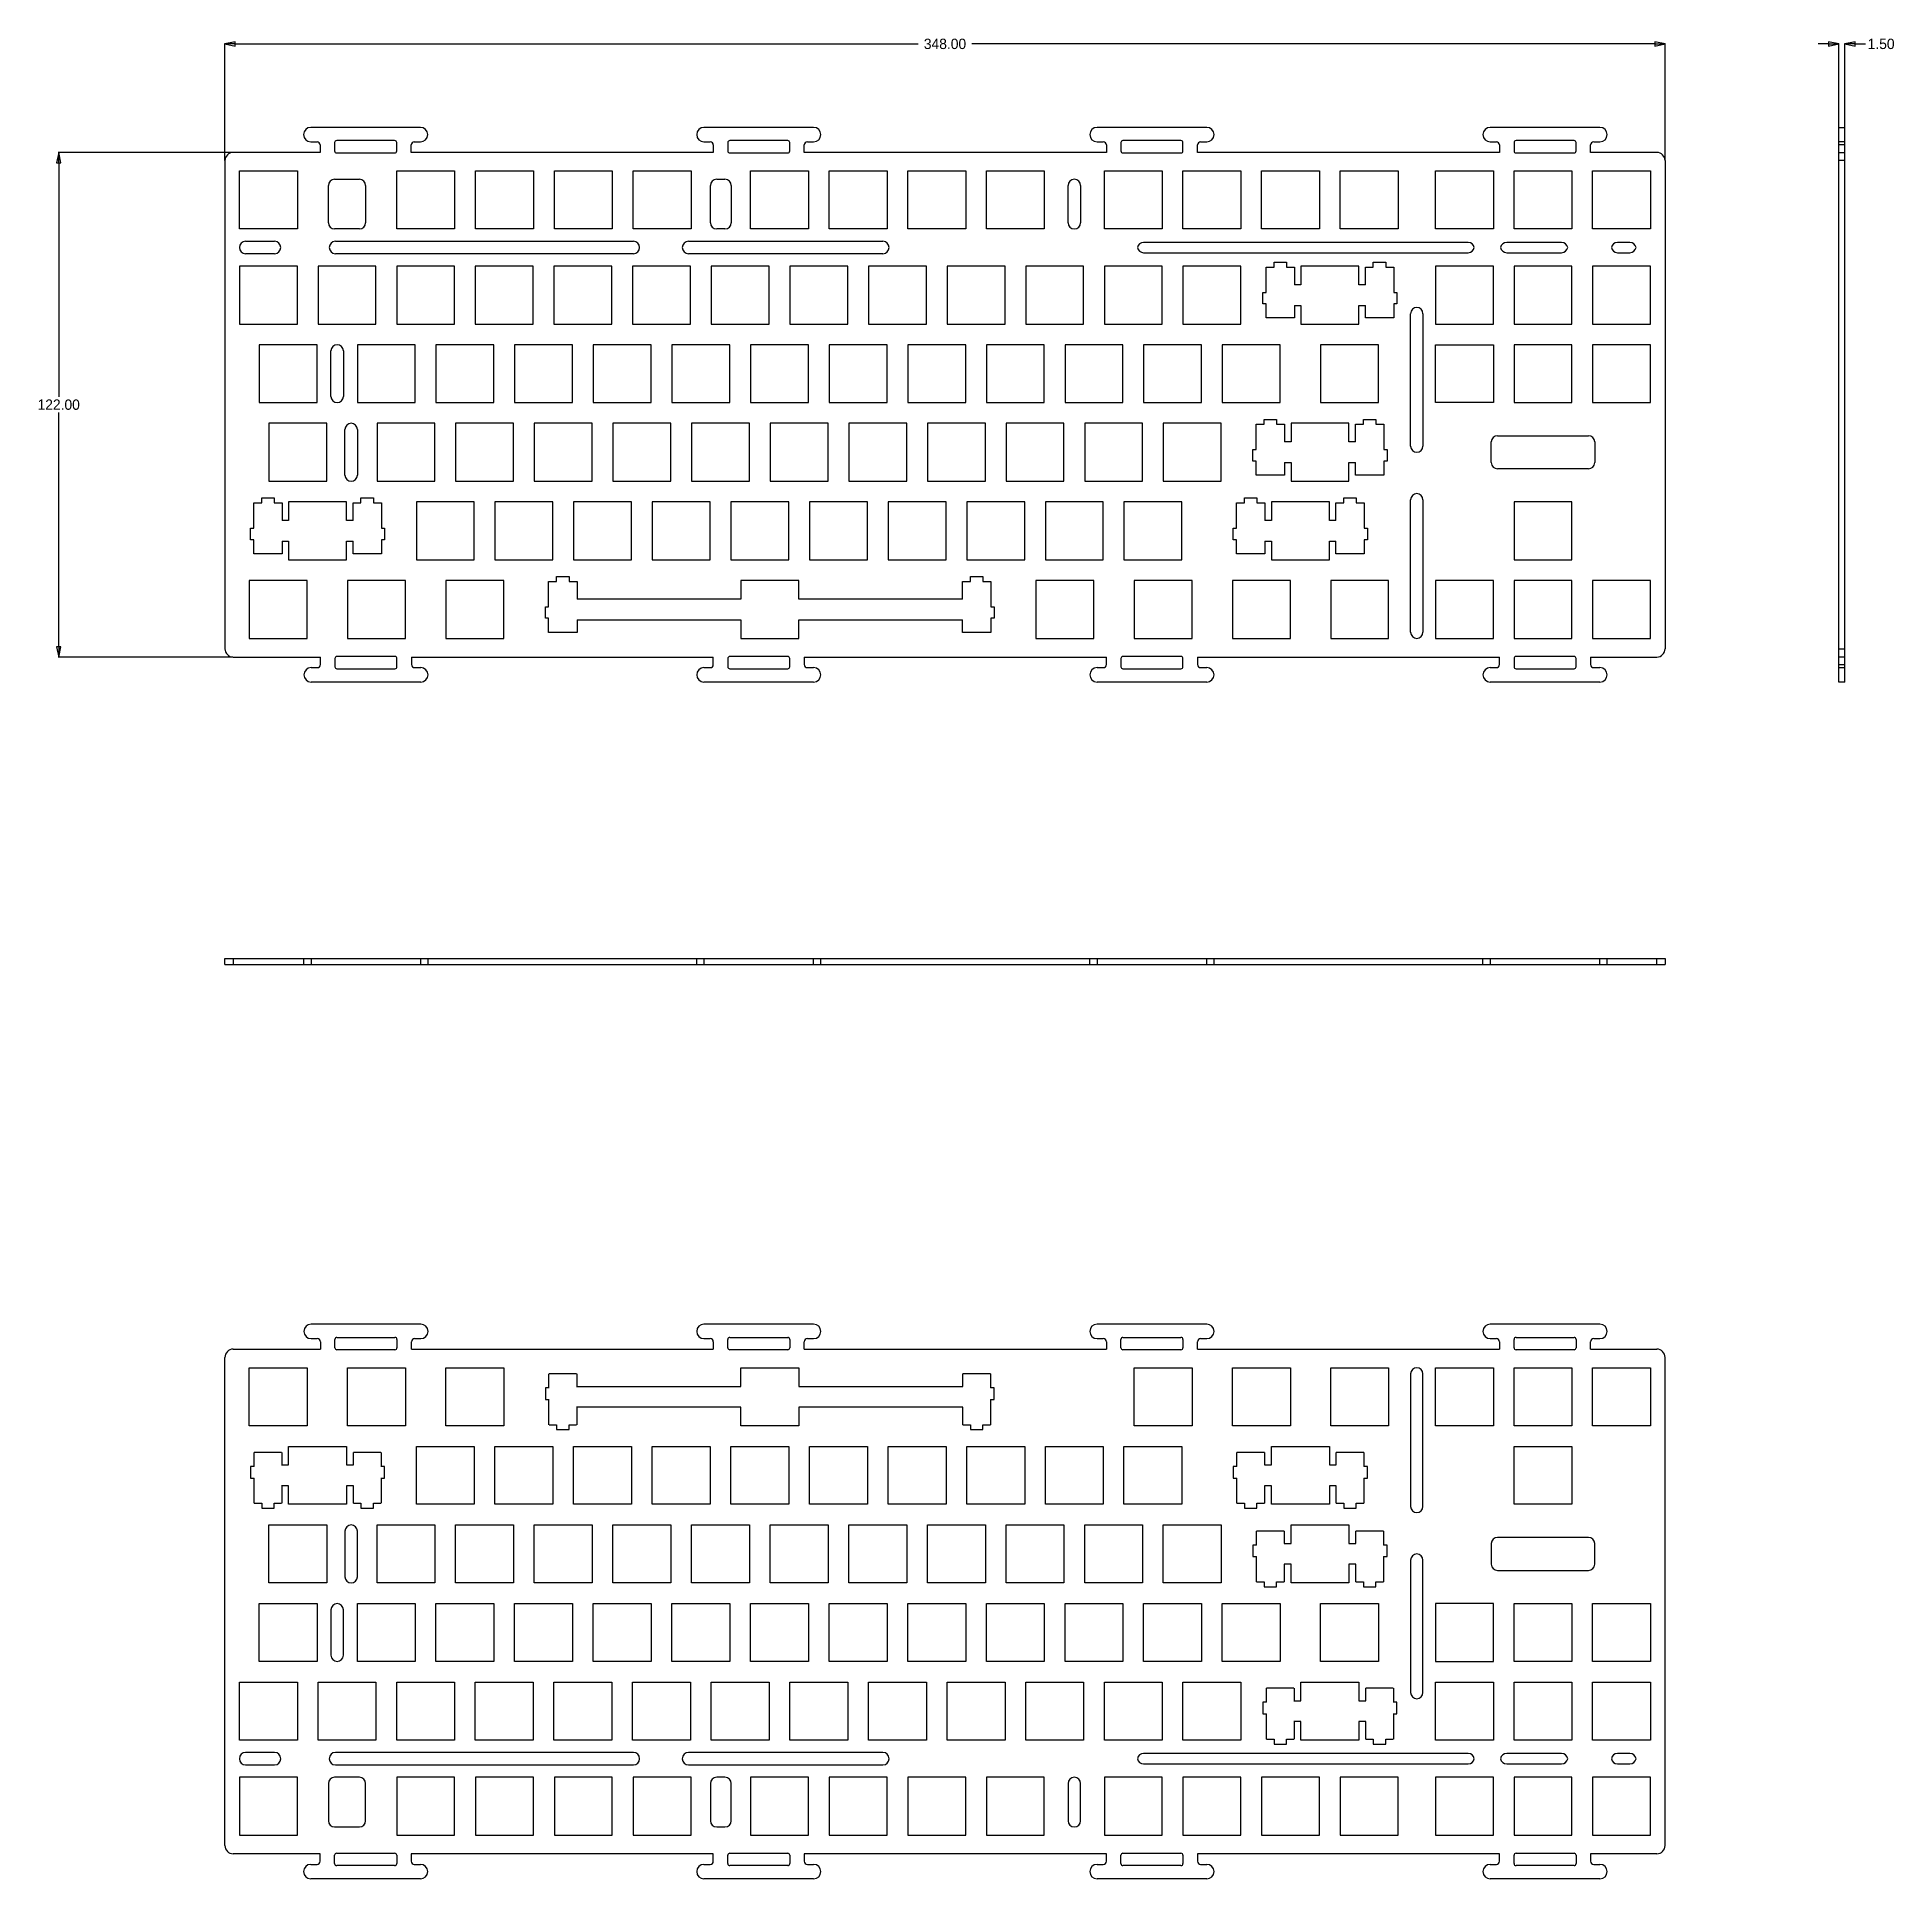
# Model space of a CAD drawing. Header units: millimetres. Extents: x -75 to 374, y -232 to 213.
import ezdxf

# ---------------------------------------------------------------- set-up
doc = ezdxf.new("R2010")
doc.units = ezdxf.units.MM
doc.header["$LTSCALE"] = 16.335
doc.header["$PDMODE"] = 3
doc.header["$PDSIZE"] = 0.3125
doc.layers.get('0').update_dxf_attribs({"linetype": 'CONTINUOUS'})
doc.layers.get('Defpoints').update_dxf_attribs({"linetype": 'CONTINUOUS'})
doc.dimstyles.get("Standard").update_dxf_attribs({"dimtxt": 2.5, "dimasz": 2.5, "dimexe": 0.125, "dimexo": 0.0625, "dimtad": 1, "dimdsep": 46, "dimtxsty": 'Standard', "dimblk": 'CLOSED', "dimblk1": 'CLOSED', "dimblk2": 'CLOSED', "dimcen": 0.09, "dimazin": 2, "dimtp": 0.01, "dimtm": 0.01, "dimtfac": 1, "dimtofl": 0, "dimtmove": 0, "dimatfit": 3, "dimldrblk": 'CLOSED', "dimfxl": 1, "dimtolj": 1, "dimarcsym": 0})

msp = doc.modelspace()

# ---------------------------------------------------------------- blocks, each defined once
blk = doc.blocks.new('_CLOSED')
at = {"color": 0, "linetype": 'ByBlock'}
for p, q in [((0, 0), (-1, 0.2)), ((-1, 0.2), (-1, -0.2)), ((-1, -0.2), (0, 0)), ((-1, 0), (0, 0))]:
    blk.add_line(p, q, dxfattribs=at)
blk = doc.blocks.new('*D1')
at = {"color": 0, "lineweight": -2}
for p, q in [((-29.42, 183.64), (-29.42, 211.92)), ((-26.92, 211.79), (138.13, 211.79)), ((316.08, 211.79), (151.04, 211.79)), ((318.58, 183.64), (318.58, 211.92))]:
    blk.add_line(p, q, dxfattribs=at)
at = {"layer": 'Defpoints', "color": 0}
for p in [(318.58, 211.79), (-29.42, 183.58), (318.58, 183.58)]:
    blk.add_point(p, dxfattribs=at)
at = {"color": 0, "lineweight": -2, "xscale": 2.5, "yscale": 2.5, "zscale": 2.5, "rotation": 180}
blk.add_blockref('_CLOSED', (-29.42, 211.79), dxfattribs=at)
at = {"color": 0, "lineweight": -2, "xscale": 2.5, "yscale": 2.5, "zscale": 2.5}
blk.add_blockref('_CLOSED', (318.58, 211.79), dxfattribs=at)
at = {"color": 0, "insert": (144.58, 211.79), "char_height": 2.5, "attachment_point": 5}
blk.add_mtext('\\A1;348.00', dxfattribs=at)
blk = doc.blocks.new('*D2')
at = {"color": 0, "lineweight": -2}
for p, q in [((-27.48, 185.58), (-69.71, 185.58)), ((-69.59, 183.08), (-69.59, 126.45)), ((-69.59, 66.08), (-69.59, 122.7)), ((-27.48, 63.58), (-69.71, 63.58))]:
    blk.add_line(p, q, dxfattribs=at)
at = {"layer": 'Defpoints', "color": 0}
for p in [(-27.42, 185.58), (-69.59, 63.58), (-27.42, 63.58)]:
    blk.add_point(p, dxfattribs=at)
at = {"color": 0, "lineweight": -2, "xscale": 2.5, "yscale": 2.5, "zscale": 2.5}
for p, rotation in [((-69.59, 185.58), 90), ((-69.59, 63.58), 270)]:
    blk.add_blockref('_CLOSED', p, dxfattribs=dict(at, rotation=rotation))
at = {"color": 0, "insert": (-69.59, 124.58), "char_height": 2.5, "attachment_point": 5}
blk.add_mtext('\\A1;122.00', dxfattribs=at)
blk = doc.blocks.new('*D3')
at = {"color": 0, "lineweight": -2}
for p, q in [((358.04, 211.79), (355.54, 211.79)), ((360.54, 191.69), (360.54, 211.92)), ((362.04, 191.69), (362.04, 211.92)), ((364.54, 211.79), (367.04, 211.79))]:
    blk.add_line(p, q, dxfattribs=at)
at = {"layer": 'Defpoints', "color": 0}
for p in [(362.04, 211.79), (360.54, 191.63), (362.04, 191.63)]:
    blk.add_point(p, dxfattribs=at)
at = {"color": 0, "lineweight": -2, "xscale": 2.5, "yscale": 2.5, "zscale": 2.5}
blk.add_blockref('_CLOSED', (360.54, 211.79), dxfattribs=at)
at = {"color": 0, "lineweight": -2, "xscale": 2.5, "yscale": 2.5, "zscale": 2.5, "rotation": 180}
blk.add_blockref('_CLOSED', (362.04, 211.79), dxfattribs=at)
at = {"color": 0, "insert": (370.79, 211.79), "char_height": 2.5, "attachment_point": 5}
blk.add_mtext('\\A1;1.50', dxfattribs=at)

# ---------------------------------------------------------------- dimensions: what is measured, and where the dimension line sits
for base, p1, p2, override, picture, middle in [((318.584, 211.793), (-29.416, 183.578), (318.584, 183.578), {"dimtad": 0, "dimtih": 1, "dimtoh": 1, "dimdec": 2, "dimzin": 0, "dimcen": 2.673, "dimadec": 0, "dimazin": 0, "dimtp": 0, "dimtm": 0, "dimtdec": 4, "dimtzin": 0}, '*D1', (144.584, 211.793)), ((362.042, 211.792), (360.542, 191.628), (362.042, 191.628), {"dimtad": 0, "dimtih": 1, "dimtoh": 1, "dimzin": 0, "dimcen": 2.673, "dimadec": 0, "dimazin": 0, "dimtp": 0, "dimtm": 0, "dimtdec": 4, "dimtzin": 0}, '*D3', (370.792, 211.792))]:
    dim = msp.add_linear_dim(base=base, p1=p1, p2=p2, dimstyle='Standard', override=override)
    dim.commit()
    dim.dimension.update_dxf_attribs({"geometry": picture, "text_midpoint": middle})
dim = msp.add_linear_dim(base=(-69.587, 63.578), p1=(-27.416, 185.578), p2=(-27.416, 63.578), angle=90, dimstyle='Standard', override={"dimtad": 0, "dimtih": 1, "dimtoh": 1, "dimzin": 0, "dimcen": 2.673, "dimadec": 0, "dimazin": 0, "dimtp": 0, "dimtm": 0, "dimtdec": 4, "dimtzin": 0})
dim.commit()
dim.dimension.update_dxf_attribs({"geometry": '*D2', "text_midpoint": (-69.587, 124.578)})

# ---------------------------------------------------------------- linework, layer by layer
at = {"color": 7, "linetype": 'Continuous'}
for p, q in [((17.834, 191.628), (-8.666, 191.628)), ((112.834, 191.628), (86.334, 191.628)), ((207.834, 191.628), (181.334, 191.628)), ((302.834, 191.628), (276.334, 191.628)), ((360.542, 57.528), (360.542, 191.628)), ((360.542, 191.628), (362.042, 191.628)), ((362.042, 57.528), (362.042, 191.628)), ((-6.416, 185.578), (-27.416, 185.578)), ((-8.666, 188.128), (-7.166, 188.128)), ((-6.416, 187.378), (-6.416, 185.578)), ((-2.916, 187.928), (-2.916, 185.928)), ((11.584, 188.428), (-2.416, 188.428)), ((-2.416, 185.428), (11.584, 185.428)), ((12.084, 185.928), (12.084, 187.928)), ((15.584, 185.578), (15.584, 187.378)), ((88.584, 185.578), (15.584, 185.578)), ((16.334, 188.128), (17.834, 188.128)), ((86.334, 188.128), (87.834, 188.128)), ((88.584, 187.378), (88.584, 185.578)), ((92.084, 187.928), (92.084, 185.928)), ((106.584, 188.428), (92.584, 188.428)), ((92.584, 185.428), (106.584, 185.428)), ((107.084, 185.928), (107.084, 187.928)), ((110.584, 185.578), (110.584, 187.378)), ((183.584, 185.578), (110.584, 185.578)), ((111.334, 188.128), (112.834, 188.128)), ((181.334, 188.128), (182.834, 188.128)), ((183.584, 187.378), (183.584, 185.578)), ((187.084, 187.928), (187.084, 185.928)), ((201.584, 188.428), (187.584, 188.428)), ((187.584, 185.428), (201.584, 185.428)), ((202.084, 185.928), (202.084, 187.928)), ((205.584, 185.578), (205.584, 187.378)), ((278.584, 185.578), (205.584, 185.578)), ((206.334, 188.128), (207.834, 188.128)), ((276.334, 188.128), (277.834, 188.128)), ((278.584, 187.378), (278.584, 185.578)), ((282.084, 187.928), (282.084, 185.928)), ((296.584, 188.428), (282.584, 188.428)), ((282.584, 185.428), (296.584, 185.428)), ((297.084, 185.928), (297.084, 187.928)), ((300.584, 185.578), (300.584, 187.378)), ((316.584, 185.578), (300.584, 185.578)), ((301.334, 188.128), (302.834, 188.128)), ((362.042, 188.128), (360.542, 188.128)), ((362.042, 187.378), (360.542, 187.378)), ((360.542, 185.578), (362.042, 185.578)), ((-29.416, 183.578), (-29.416, 65.578)), ((-25.916, 167.078), (-25.916, 181.078)), ((-25.916, 181.078), (-11.916, 181.078)), ((-11.916, 181.078), (-11.916, 167.078)), ((12.084, 167.078), (12.084, 181.078)), ((12.084, 181.078), (26.084, 181.078)), ((26.084, 181.078), (26.084, 167.078)), ((31.134, 167.078), (31.134, 181.078)), ((31.134, 181.078), (45.134, 181.078)), ((45.134, 181.078), (45.134, 167.078)), ((50.184, 167.078), (50.184, 181.078)), ((50.184, 181.078), (64.184, 181.078)), ((64.184, 181.078), (64.184, 167.078)), ((69.234, 167.078), (69.234, 181.078)), ((69.234, 181.078), (83.234, 181.078)), ((83.234, 181.078), (83.234, 167.078)), ((97.584, 167.078), (97.584, 181.078)), ((97.584, 181.078), (111.584, 181.078)), ((111.584, 181.078), (111.584, 167.078)), ((116.584, 167.078), (116.584, 181.078)), ((116.584, 181.078), (130.584, 181.078)), ((130.584, 181.078), (130.584, 167.078)), ((135.584, 167.078), (135.584, 181.078)), ((135.584, 181.078), (149.584, 181.078)), ((149.584, 181.078), (149.584, 167.078)), ((154.584, 167.078), (154.584, 181.078)), ((154.584, 181.078), (168.584, 181.078)), ((168.584, 181.078), (168.584, 167.078)), ((183.084, 167.078), (183.084, 181.078)), ((183.084, 181.078), (197.084, 181.078)), ((197.084, 181.078), (197.084, 167.078)), ((202.084, 167.078), (202.084, 181.078)), ((202.084, 181.078), (216.084, 181.078)), ((216.084, 181.078), (216.084, 167.078)), ((221.084, 181.078), (235.084, 181.078)), ((221.084, 167.078), (221.084, 181.078)), ((235.084, 181.078), (235.084, 167.078)), ((240.084, 181.078), (254.084, 181.078)), ((240.084, 167.078), (240.084, 181.078)), ((254.084, 181.078), (254.084, 167.078)), ((263.084, 181.078), (277.084, 181.078)), ((263.084, 167.078), (263.084, 181.078)), ((277.084, 181.078), (277.084, 167.078)), ((282.084, 181.078), (296.084, 181.078)), ((282.084, 167.078), (282.084, 181.078)), ((296.084, 181.078), (296.084, 167.078)), ((301.084, 181.078), (315.084, 181.078)), ((301.084, 167.078), (301.084, 181.078)), ((315.084, 181.078), (315.084, 167.078)), ((318.584, 183.578), (318.584, 65.578)), ((362.042, 183.578), (360.542, 183.578)), ((-4.416, 168.578), (-4.416, 177.578)), ((-2.916, 179.078), (3.084, 179.078)), ((4.584, 177.578), (4.584, 168.578)), ((87.909, 168.578), (87.909, 177.578)), ((89.409, 179.078), (91.409, 179.078)), ((92.909, 177.578), (92.909, 168.578)), ((174.334, 168.578), (174.334, 177.578)), ((177.334, 177.578), (177.334, 168.578)), ((-11.916, 167.078), (-25.916, 167.078)), ((3.084, 167.078), (-2.916, 167.078)), ((26.084, 167.078), (12.084, 167.078)), ((45.134, 167.078), (31.134, 167.078)), ((64.184, 167.078), (50.184, 167.078)), ((83.234, 167.078), (69.234, 167.078)), ((91.409, 167.078), (89.409, 167.078)), ((111.584, 167.078), (97.584, 167.078)), ((130.584, 167.078), (116.584, 167.078)), ((149.584, 167.078), (135.584, 167.078)), ((168.584, 167.078), (154.584, 167.078)), ((197.084, 167.078), (183.084, 167.078)), ((216.084, 167.078), (202.084, 167.078)), ((235.084, 167.078), (221.084, 167.078)), ((254.084, 167.078), (240.084, 167.078)), ((277.084, 167.078), (263.084, 167.078)), ((296.084, 167.078), (282.084, 167.078)), ((315.084, 167.078), (301.084, 167.078)), ((-24.416, 164.078), (-17.416, 164.078)), ((-2.727, 164.078), (69.273, 164.078)), ((82.584, 164.078), (129.584, 164.078)), ((-25.916, 158.078), (-25.916, 144.078)), ((-11.916, 158.078), (-25.916, 158.078)), ((-17.416, 161.078), (-24.416, 161.078)), ((-11.916, 144.078), (-11.916, 158.078)), ((-6.916, 158.078), (-6.916, 144.078)), ((7.084, 158.078), (-6.916, 158.078)), ((69.273, 161.078), (-2.727, 161.078)), ((7.084, 144.078), (7.084, 158.078)), ((12.084, 158.078), (12.084, 144.078)), ((26.084, 158.078), (12.084, 158.078)), ((26.084, 144.078), (26.084, 158.078)), ((31.084, 158.078), (31.084, 144.078)), ((45.084, 158.078), (31.084, 158.078)), ((45.084, 144.078), (45.084, 158.078)), ((50.084, 158.078), (50.084, 144.078)), ((64.084, 158.078), (50.084, 158.078)), ((64.084, 144.078), (64.084, 158.078)), ((69.084, 158.078), (69.084, 144.078)), ((83.084, 158.078), (69.084, 158.078)), ((129.584, 161.078), (82.584, 161.078)), ((83.084, 144.078), (83.084, 158.078)), ((88.084, 158.078), (88.084, 144.078)), ((102.084, 158.078), (88.084, 158.078)), ((102.084, 144.078), (102.084, 158.078)), ((107.084, 158.078), (107.084, 144.078)), ((121.084, 158.078), (107.084, 158.078)), ((121.084, 144.078), (121.084, 158.078)), ((126.084, 158.078), (126.084, 144.078)), ((140.084, 158.078), (126.084, 158.078)), ((140.084, 144.078), (140.084, 158.078)), ((145.084, 158.078), (145.084, 144.078)), ((159.084, 158.078), (145.084, 158.078)), ((159.084, 144.078), (159.084, 158.078)), ((164.084, 158.078), (164.084, 144.078)), ((178.084, 158.078), (164.084, 158.078)), ((178.084, 144.078), (178.084, 158.078)), ((183.084, 158.078), (183.084, 144.078)), ((197.084, 158.078), (183.084, 158.078)), ((197.084, 144.078), (197.084, 158.078)), ((216.084, 158.078), (202.084, 158.078)), ((202.084, 158.078), (202.084, 144.078)), ((216.084, 144.078), (216.084, 158.078)), ((222.159, 157.838), (224.084, 157.838)), ((222.159, 151.738), (222.159, 157.838)), ((224.084, 159.038), (227.084, 159.038)), ((224.084, 157.838), (224.084, 159.038)), ((227.084, 159.038), (227.084, 157.838)), ((227.084, 157.838), (229.009, 157.838)), ((229.009, 157.838), (229.009, 153.578)), ((244.584, 158.078), (230.584, 158.078)), ((230.584, 158.078), (230.584, 153.578)), ((244.584, 153.578), (244.584, 158.078)), ((246.159, 157.838), (248.084, 157.838)), ((246.159, 153.578), (246.159, 157.838)), ((248.084, 159.038), (251.084, 159.038)), ((248.084, 157.838), (248.084, 159.038)), ((251.084, 159.038), (251.084, 157.838)), ((251.084, 157.838), (253.009, 157.838)), ((253.009, 157.838), (253.009, 151.738)), ((277.084, 158.078), (263.084, 158.078)), ((263.084, 158.078), (263.084, 144.078)), ((277.084, 144.078), (277.084, 158.078)), ((296.084, 158.078), (282.084, 158.078)), ((282.084, 158.078), (282.084, 144.078)), ((296.084, 144.078), (296.084, 158.078)), ((315.084, 158.078), (301.084, 158.078)), ((301.084, 158.078), (301.084, 144.078)), ((315.084, 144.078), (315.084, 158.078)), ((230.584, 153.578), (229.009, 153.578)), ((246.159, 153.578), (244.584, 153.578)), ((221.384, 151.738), (222.159, 151.738)), ((221.384, 148.938), (221.384, 151.738)), ((222.159, 148.938), (221.384, 148.938)), ((222.159, 145.538), (222.159, 148.938)), ((229.009, 148.578), (230.584, 148.578)), ((229.009, 148.578), (229.009, 145.538)), ((230.584, 148.578), (230.584, 144.078)), ((244.584, 148.578), (246.159, 148.578)), ((244.584, 144.078), (244.584, 148.578)), ((246.159, 145.538), (246.159, 148.578)), ((253.009, 151.738), (253.784, 151.738)), ((253.784, 148.938), (253.009, 148.938)), ((253.009, 148.938), (253.009, 145.538)), ((253.784, 151.738), (253.784, 148.938)), ((-25.916, 144.078), (-11.916, 144.078)), ((-6.916, 144.078), (7.084, 144.078)), ((12.084, 144.078), (26.084, 144.078)), ((31.084, 144.078), (45.084, 144.078)), ((50.084, 144.078), (64.084, 144.078)), ((69.084, 144.078), (83.084, 144.078)), ((88.084, 144.078), (102.084, 144.078)), ((107.084, 144.078), (121.084, 144.078)), ((126.084, 144.078), (140.084, 144.078)), ((145.084, 144.078), (159.084, 144.078)), ((164.084, 144.078), (178.084, 144.078)), ((183.084, 144.078), (197.084, 144.078)), ((202.084, 144.078), (216.084, 144.078)), ((229.009, 145.538), (222.159, 145.538)), ((230.584, 144.078), (244.584, 144.078)), ((253.009, 145.538), (246.159, 145.538)), ((257.084, 114.578), (257.084, 146.578)), ((260.084, 146.578), (260.084, 114.578)), ((263.084, 144.078), (277.084, 144.078)), ((282.084, 144.078), (296.084, 144.078)), ((301.084, 144.078), (315.084, 144.078)), ((-21.166, 139.078), (-21.166, 125.078)), ((-7.166, 139.078), (-21.166, 139.078)), ((-7.166, 125.078), (-7.166, 139.078)), ((-3.791, 126.578), (-3.791, 137.578)), ((-0.791, 137.578), (-0.791, 126.578)), ((2.584, 139.078), (2.584, 125.078)), ((16.584, 139.078), (2.584, 139.078)), ((16.584, 125.078), (16.584, 139.078)), ((21.584, 139.078), (21.584, 125.078)), ((35.584, 139.078), (21.584, 139.078)), ((35.584, 125.078), (35.584, 139.078)), ((40.584, 139.078), (40.584, 125.078)), ((54.584, 139.078), (40.584, 139.078)), ((54.584, 125.078), (54.584, 139.078)), ((59.584, 139.078), (59.584, 125.078)), ((73.584, 139.078), (59.584, 139.078)), ((73.584, 125.078), (73.584, 139.078)), ((78.584, 139.078), (78.584, 125.078)), ((92.584, 139.078), (78.584, 139.078)), ((92.584, 125.078), (92.584, 139.078)), ((97.584, 139.078), (97.584, 125.078)), ((111.584, 139.078), (97.584, 139.078)), ((111.584, 125.078), (111.584, 139.078)), ((116.584, 139.078), (116.584, 125.078)), ((130.584, 139.078), (116.584, 139.078)), ((130.584, 125.078), (130.584, 139.078)), ((135.584, 139.078), (135.584, 125.078)), ((149.584, 139.078), (135.584, 139.078)), ((149.584, 125.078), (149.584, 139.078)), ((154.584, 139.078), (154.584, 125.078)), ((168.584, 139.078), (154.584, 139.078)), ((168.584, 125.078), (168.584, 139.078)), ((187.584, 139.078), (173.584, 139.078)), ((173.584, 139.078), (173.584, 125.078)), ((187.584, 125.078), (187.584, 139.078)), ((206.584, 139.078), (192.584, 139.078)), ((192.584, 139.078), (192.584, 125.078)), ((206.584, 125.078), (206.584, 139.078)), ((225.584, 139.078), (211.584, 139.078)), ((211.584, 139.078), (211.584, 125.078)), ((225.584, 125.078), (225.584, 139.078)), ((249.334, 139.078), (235.334, 139.078)), ((235.334, 139.078), (235.334, 125.078)), ((249.334, 125.078), (249.334, 139.078)), ((263.084, 139.078), (277.084, 139.078)), ((263.084, 125.078), (263.084, 139.078)), ((277.084, 139.078), (277.084, 125.078)), ((296.084, 139.078), (282.084, 139.078)), ((282.084, 139.078), (282.084, 125.078)), ((296.084, 125.078), (296.084, 139.078)), ((315.084, 139.078), (301.084, 139.078)), ((301.084, 139.078), (301.084, 125.078)), ((315.084, 125.078), (315.084, 139.078)), ((-21.166, 125.078), (-7.166, 125.078)), ((2.584, 125.078), (16.584, 125.078)), ((21.584, 125.078), (35.584, 125.078)), ((40.584, 125.078), (54.584, 125.078)), ((59.584, 125.078), (73.584, 125.078)), ((78.584, 125.078), (92.584, 125.078)), ((97.584, 125.078), (111.584, 125.078)), ((116.584, 125.078), (130.584, 125.078)), ((135.584, 125.078), (149.584, 125.078)), ((154.584, 125.078), (168.584, 125.078)), ((173.584, 125.078), (187.584, 125.078)), ((192.584, 125.078), (206.584, 125.078)), ((211.584, 125.078), (225.584, 125.078)), ((235.334, 125.078), (249.334, 125.078)), ((277.084, 125.078), (263.084, 125.078)), ((282.084, 125.078), (296.084, 125.078)), ((301.084, 125.078), (315.084, 125.078)), ((-18.791, 120.078), (-18.791, 106.078)), ((-4.791, 120.078), (-18.791, 120.078)), ((-4.791, 106.078), (-4.791, 120.078)), ((-0.416, 107.578), (-0.416, 118.578)), ((2.584, 118.578), (2.584, 107.578)), ((7.334, 120.078), (7.334, 106.078)), ((21.334, 120.078), (7.334, 120.078)), ((21.334, 106.078), (21.334, 120.078)), ((26.334, 120.078), (26.334, 106.078)), ((40.334, 120.078), (26.334, 120.078)), ((40.334, 106.078), (40.334, 120.078)), ((45.334, 120.078), (45.334, 106.078)), ((59.334, 120.078), (45.334, 120.078)), ((59.334, 106.078), (59.334, 120.078)), ((64.334, 120.078), (64.334, 106.078)), ((78.334, 120.078), (64.334, 120.078)), ((78.334, 106.078), (78.334, 120.078)), ((83.334, 120.078), (83.334, 106.078)), ((97.334, 120.078), (83.334, 120.078)), ((97.334, 106.078), (97.334, 120.078)), ((102.334, 120.078), (102.334, 106.078)), ((116.334, 120.078), (102.334, 120.078)), ((116.334, 106.078), (116.334, 120.078)), ((121.334, 120.078), (121.334, 106.078)), ((135.334, 120.078), (121.334, 120.078)), ((135.334, 106.078), (135.334, 120.078)), ((140.334, 120.078), (140.334, 106.078)), ((154.334, 120.078), (140.334, 120.078)), ((154.334, 106.078), (154.334, 120.078)), ((173.334, 120.078), (159.334, 120.078)), ((159.334, 120.078), (159.334, 106.078)), ((173.334, 106.078), (173.334, 120.078)), ((192.334, 120.078), (178.334, 120.078)), ((178.334, 120.078), (178.334, 106.078)), ((192.334, 106.078), (192.334, 120.078)), ((211.334, 120.078), (197.334, 120.078)), ((197.334, 120.078), (197.334, 106.078)), ((211.334, 106.078), (211.334, 120.078)), ((219.779, 119.838), (221.704, 119.838)), ((219.779, 113.738), (219.779, 119.838)), ((221.704, 121.038), (224.704, 121.038)), ((221.704, 119.838), (221.704, 121.038)), ((224.704, 121.038), (224.704, 119.838)), ((224.704, 119.838), (226.629, 119.838)), ((226.629, 119.838), (226.629, 115.578)), ((242.204, 120.078), (228.204, 120.078)), ((228.204, 120.078), (228.204, 115.578)), ((242.204, 115.578), (242.204, 120.078)), ((243.779, 119.838), (245.704, 119.838)), ((243.779, 115.578), (243.779, 119.838)), ((245.704, 121.038), (248.704, 121.038)), ((245.704, 119.838), (245.704, 121.038)), ((248.704, 121.038), (248.704, 119.838)), ((248.704, 119.838), (250.629, 119.838)), ((250.629, 119.838), (250.629, 113.738)), ((278.084, 117.078), (300.084, 117.078)), ((219.004, 113.738), (219.779, 113.738)), ((219.004, 110.938), (219.004, 113.738)), ((228.204, 115.578), (226.629, 115.578)), ((243.779, 115.578), (242.204, 115.578)), ((250.629, 113.738), (251.404, 113.738)), ((251.404, 113.738), (251.404, 110.938)), ((276.584, 110.578), (276.584, 115.578)), ((301.584, 115.578), (301.584, 110.578)), ((219.779, 110.938), (219.004, 110.938)), ((219.779, 107.538), (219.779, 110.938)), ((226.629, 110.578), (228.204, 110.578)), ((226.629, 110.578), (226.629, 107.538)), ((228.204, 110.578), (228.204, 106.078)), ((242.204, 110.578), (243.779, 110.578)), ((242.204, 106.078), (242.204, 110.578)), ((243.779, 107.538), (243.779, 110.578)), ((251.404, 110.938), (250.629, 110.938)), ((250.629, 110.938), (250.629, 107.538)), ((300.084, 109.078), (278.084, 109.078)), ((-18.791, 106.078), (-4.791, 106.078)), ((7.334, 106.078), (21.334, 106.078)), ((26.334, 106.078), (40.334, 106.078)), ((45.334, 106.078), (59.334, 106.078)), ((64.334, 106.078), (78.334, 106.078)), ((83.334, 106.078), (97.334, 106.078)), ((102.334, 106.078), (116.334, 106.078)), ((121.334, 106.078), (135.334, 106.078)), ((140.334, 106.078), (154.334, 106.078)), ((159.334, 106.078), (173.334, 106.078)), ((178.334, 106.078), (192.334, 106.078)), ((197.334, 106.078), (211.334, 106.078)), ((226.629, 107.538), (219.779, 107.538)), ((228.204, 106.078), (242.204, 106.078)), ((250.629, 107.538), (243.779, 107.538)), ((-22.466, 94.738), (-22.466, 100.838)), ((-22.466, 100.838), (-20.541, 100.838)), ((-20.541, 100.838), (-20.541, 102.038)), ((-20.541, 102.038), (-17.541, 102.038)), ((-17.541, 102.038), (-17.541, 100.838)), ((-17.541, 100.838), (-15.616, 100.838)), ((-15.616, 100.838), (-15.616, 96.578)), ((-14.041, 101.078), (-14.041, 96.578)), ((-0.041, 101.078), (-14.041, 101.078)), ((-0.041, 96.578), (-0.041, 101.078)), ((1.534, 96.578), (1.534, 100.838)), ((1.534, 100.838), (3.459, 100.838)), ((3.459, 100.838), (3.459, 102.038)), ((3.459, 102.038), (6.459, 102.038)), ((6.459, 102.038), (6.459, 100.838)), ((6.459, 100.838), (8.384, 100.838)), ((8.384, 100.838), (8.384, 94.738)), ((16.834, 101.078), (16.834, 87.078)), ((30.834, 101.078), (16.834, 101.078)), ((30.834, 87.078), (30.834, 101.078)), ((35.834, 101.078), (35.834, 87.078)), ((49.834, 101.078), (35.834, 101.078)), ((49.834, 87.078), (49.834, 101.078)), ((54.834, 101.078), (54.834, 87.078)), ((68.834, 101.078), (54.834, 101.078)), ((68.834, 87.078), (68.834, 101.078)), ((73.834, 101.078), (73.834, 87.078)), ((87.834, 101.078), (73.834, 101.078)), ((87.834, 87.078), (87.834, 101.078)), ((92.834, 101.078), (92.834, 87.078)), ((106.834, 101.078), (92.834, 101.078)), ((106.834, 87.078), (106.834, 101.078)), ((111.834, 101.078), (111.834, 87.078)), ((125.834, 101.078), (111.834, 101.078)), ((125.834, 87.078), (125.834, 101.078)), ((144.834, 101.078), (130.834, 101.078)), ((130.834, 101.078), (130.834, 87.078)), ((144.834, 87.078), (144.834, 101.078)), ((163.834, 101.078), (149.834, 101.078)), ((149.834, 101.078), (149.834, 87.078)), ((163.834, 87.078), (163.834, 101.078)), ((182.834, 101.078), (168.834, 101.078)), ((168.834, 101.078), (168.834, 87.078)), ((182.834, 87.078), (182.834, 101.078)), ((201.834, 101.078), (187.834, 101.078)), ((187.834, 101.078), (187.834, 87.078)), ((201.834, 87.078), (201.834, 101.078)), ((215.029, 100.838), (216.954, 100.838)), ((215.029, 94.738), (215.029, 100.838)), ((216.954, 102.038), (219.954, 102.038)), ((216.954, 100.838), (216.954, 102.038)), ((219.954, 102.038), (219.954, 100.838)), ((219.954, 100.838), (221.879, 100.838)), ((221.879, 100.838), (221.879, 96.578)), ((237.454, 101.078), (223.454, 101.078)), ((223.454, 101.078), (223.454, 96.578)), ((237.454, 96.578), (237.454, 101.078)), ((239.029, 100.838), (240.954, 100.838)), ((239.029, 96.578), (239.029, 100.838)), ((240.954, 102.038), (243.954, 102.038)), ((240.954, 100.838), (240.954, 102.038)), ((243.954, 102.038), (243.954, 100.838)), ((243.954, 100.838), (245.879, 100.838)), ((245.879, 100.838), (245.879, 94.738)), ((257.084, 69.578), (257.084, 101.578)), ((260.084, 101.578), (260.084, 69.578)), ((296.084, 101.078), (282.084, 101.078)), ((282.084, 101.078), (282.084, 87.078)), ((296.084, 87.078), (296.084, 101.078)), ((-23.241, 91.938), (-23.241, 94.738)), ((-23.241, 94.738), (-22.466, 94.738)), ((-14.041, 96.578), (-15.616, 96.578)), ((1.534, 96.578), (-0.041, 96.578)), ((8.384, 94.738), (9.159, 94.738)), ((9.159, 94.738), (9.159, 91.938)), ((214.254, 94.738), (215.029, 94.738)), ((214.254, 91.938), (214.254, 94.738)), ((223.454, 96.578), (221.879, 96.578)), ((239.029, 96.578), (237.454, 96.578)), ((245.879, 94.738), (246.654, 94.738)), ((246.654, 94.738), (246.654, 91.938)), ((-22.466, 91.938), (-23.241, 91.938)), ((-22.466, 88.538), (-22.466, 91.938)), ((-15.616, 91.578), (-15.616, 88.538)), ((-15.616, 91.578), (-14.041, 91.578)), ((-14.041, 91.578), (-14.041, 87.078)), ((-0.041, 87.078), (-0.041, 91.578)), ((-0.041, 91.578), (1.534, 91.578)), ((1.534, 88.538), (1.534, 91.578)), ((8.384, 91.938), (8.384, 88.538)), ((9.159, 91.938), (8.384, 91.938)), ((215.029, 91.938), (214.254, 91.938)), ((215.029, 88.538), (215.029, 91.938)), ((221.879, 91.578), (223.454, 91.578)), ((221.879, 91.578), (221.879, 88.538)), ((223.454, 91.578), (223.454, 87.078)), ((237.454, 91.578), (239.029, 91.578)), ((237.454, 87.078), (237.454, 91.578)), ((239.029, 88.538), (239.029, 91.578)), ((246.654, 91.938), (245.879, 91.938)), ((245.879, 91.938), (245.879, 88.538)), ((-15.616, 88.538), (-22.466, 88.538)), ((-14.041, 87.078), (-0.041, 87.078)), ((8.384, 88.538), (1.534, 88.538)), ((16.834, 87.078), (30.834, 87.078)), ((35.834, 87.078), (49.834, 87.078)), ((54.834, 87.078), (68.834, 87.078)), ((73.834, 87.078), (87.834, 87.078)), ((92.834, 87.078), (106.834, 87.078)), ((111.834, 87.078), (125.834, 87.078)), ((130.834, 87.078), (144.834, 87.078)), ((149.834, 87.078), (163.834, 87.078)), ((168.834, 87.078), (182.834, 87.078)), ((187.834, 87.078), (201.834, 87.078)), ((221.879, 88.538), (215.029, 88.538)), ((223.454, 87.078), (237.454, 87.078)), ((245.879, 88.538), (239.029, 88.538)), ((282.084, 87.078), (296.084, 87.078)), ((-23.536, 82.078), (-23.536, 68.078)), ((-9.536, 82.078), (-23.536, 82.078)), ((-9.536, 68.078), (-9.536, 82.078)), ((0.214, 82.078), (0.214, 68.078)), ((14.214, 82.078), (0.214, 82.078)), ((14.214, 68.078), (14.214, 82.078)), ((23.964, 82.078), (23.964, 68.078)), ((37.964, 82.078), (23.964, 82.078)), ((37.964, 68.078), (37.964, 82.078)), ((48.809, 75.738), (48.809, 81.838)), ((48.809, 81.838), (50.734, 81.838)), ((50.734, 81.838), (50.734, 83.038)), ((50.734, 83.038), (53.734, 83.038)), ((53.734, 83.038), (53.734, 81.838)), ((53.734, 81.838), (55.659, 81.838)), ((55.659, 81.838), (55.659, 77.578)), ((95.234, 82.078), (95.234, 77.578)), ((109.234, 82.078), (95.234, 82.078)), ((109.234, 77.578), (109.234, 82.078)), ((148.809, 81.838), (150.734, 81.838)), ((148.809, 77.578), (148.809, 81.838)), ((150.734, 83.038), (153.734, 83.038)), ((150.734, 81.838), (150.734, 83.038)), ((153.734, 83.038), (153.734, 81.838)), ((153.734, 81.838), (155.659, 81.838)), ((155.659, 81.838), (155.659, 75.738)), ((180.534, 82.078), (166.534, 82.078)), ((166.534, 82.078), (166.534, 68.078)), ((180.534, 68.078), (180.534, 82.078)), ((204.284, 82.078), (190.284, 82.078)), ((190.284, 82.078), (190.284, 68.078)), ((204.284, 68.078), (204.284, 82.078)), ((228.034, 82.078), (214.034, 82.078)), ((214.034, 82.078), (214.034, 68.078)), ((228.034, 68.078), (228.034, 82.078)), ((251.784, 82.078), (237.784, 82.078)), ((237.784, 82.078), (237.784, 68.078)), ((251.784, 68.078), (251.784, 82.078)), ((277.084, 82.078), (263.084, 82.078)), ((263.084, 82.078), (263.084, 68.078)), ((277.084, 68.078), (277.084, 82.078)), ((296.084, 82.078), (282.084, 82.078)), ((282.084, 82.078), (282.084, 68.078)), ((296.084, 68.078), (296.084, 82.078)), ((315.084, 82.078), (301.084, 82.078)), ((301.084, 82.078), (301.084, 68.078)), ((315.084, 68.078), (315.084, 82.078)), ((95.234, 77.578), (55.659, 77.578)), ((148.809, 77.578), (109.234, 77.578)), ((48.034, 72.938), (48.034, 75.738)), ((48.034, 75.738), (48.809, 75.738)), ((48.809, 72.938), (48.034, 72.938)), ((48.809, 69.538), (48.809, 72.938)), ((55.659, 72.578), (55.659, 69.538)), ((55.659, 72.578), (95.234, 72.578)), ((95.234, 72.578), (95.234, 68.078)), ((109.234, 72.578), (148.809, 72.578)), ((109.234, 68.078), (109.234, 72.578)), ((148.809, 69.538), (148.809, 72.578)), ((155.659, 75.738), (156.434, 75.738)), ((156.434, 72.938), (155.659, 72.938)), ((155.659, 72.938), (155.659, 69.538)), ((156.434, 75.738), (156.434, 72.938)), ((-23.536, 68.078), (-9.536, 68.078)), ((0.214, 68.078), (14.214, 68.078)), ((23.964, 68.078), (37.964, 68.078)), ((55.659, 69.538), (48.809, 69.538)), ((95.234, 68.078), (109.234, 68.078)), ((155.659, 69.538), (148.809, 69.538)), ((166.534, 68.078), (180.534, 68.078)), ((190.284, 68.078), (204.284, 68.078)), ((214.034, 68.078), (228.034, 68.078)), ((237.784, 68.078), (251.784, 68.078)), ((263.084, 68.078), (277.084, 68.078)), ((282.084, 68.078), (296.084, 68.078)), ((301.084, 68.078), (315.084, 68.078)), ((-27.416, 63.578), (-6.341, 63.578)), ((-6.341, 61.778), (-6.341, 63.578)), ((-2.841, 63.228), (-2.841, 61.228)), ((11.659, 63.728), (-2.341, 63.728)), ((12.159, 61.228), (12.159, 63.228)), ((15.659, 63.578), (15.659, 61.778)), ((15.659, 63.578), (88.584, 63.578)), ((88.584, 61.778), (88.584, 63.578)), ((92.084, 63.228), (92.084, 61.228)), ((106.584, 63.728), (92.584, 63.728)), ((107.084, 61.228), (107.084, 63.228)), ((110.584, 63.578), (183.584, 63.578)), ((110.584, 63.578), (110.584, 61.778)), ((183.584, 61.778), (183.584, 63.578)), ((187.084, 63.228), (187.084, 61.228)), ((201.584, 63.728), (187.584, 63.728)), ((202.084, 61.228), (202.084, 63.228)), ((205.584, 63.578), (278.584, 63.578)), ((205.584, 63.578), (205.584, 61.778)), ((278.584, 61.778), (278.584, 63.578)), ((282.084, 63.228), (282.084, 61.228)), ((296.584, 63.728), (282.584, 63.728)), ((297.084, 61.228), (297.084, 63.228)), ((300.584, 63.578), (316.584, 63.578)), ((300.584, 63.578), (300.584, 61.778)), ((360.542, 65.578), (362.042, 65.578)), ((362.042, 63.578), (360.542, 63.578)), ((-8.591, 61.028), (-7.091, 61.028)), ((-2.341, 60.728), (11.659, 60.728)), ((16.409, 61.028), (17.909, 61.028)), ((86.334, 61.028), (87.834, 61.028)), ((92.584, 60.728), (106.584, 60.728)), ((111.334, 61.028), (112.834, 61.028)), ((181.334, 61.028), (182.834, 61.028)), ((187.584, 60.728), (201.584, 60.728)), ((206.334, 61.028), (207.834, 61.028)), ((276.334, 61.028), (277.834, 61.028)), ((282.584, 60.728), (296.584, 60.728)), ((301.334, 61.028), (302.834, 61.028)), ((360.542, 61.778), (362.042, 61.778)), ((360.542, 61.028), (362.042, 61.028)), ((17.909, 57.528), (-8.591, 57.528)), ((112.834, 57.528), (86.334, 57.528)), ((207.834, 57.528), (181.334, 57.528)), ((302.834, 57.528), (276.334, 57.528)), ((362.042, 57.528), (360.542, 57.528)), ((-29.416, -10.758), (-29.416, -9.258)), ((-29.416, -9.258), (318.584, -9.258)), ((-29.416, -10.758), (318.584, -10.758)), ((-27.416, -9.258), (-27.416, -10.758)), ((-10.341, -10.758), (-10.341, -9.258)), ((-8.591, -9.258), (-8.591, -10.758)), ((17.909, -10.758), (17.909, -9.258)), ((19.659, -10.758), (19.659, -9.258)), ((84.584, -10.758), (84.584, -9.258)), ((86.334, -9.258), (86.334, -10.758)), ((112.834, -10.758), (112.834, -9.258)), ((114.584, -10.758), (114.584, -9.258)), ((179.584, -10.758), (179.584, -9.258)), ((181.334, -9.258), (181.334, -10.758)), ((207.834, -10.758), (207.834, -9.258)), ((209.584, -10.758), (209.584, -9.258)), ((274.584, -10.758), (274.584, -9.258)), ((276.334, -9.258), (276.334, -10.758)), ((302.834, -10.758), (302.834, -9.258)), ((304.584, -10.758), (304.584, -9.258)), ((316.584, -10.758), (316.584, -9.258)), ((318.584, -9.258), (318.584, -10.758)), ((17.909, -97.688), (-8.591, -97.688)), ((112.834, -97.688), (86.334, -97.688)), ((207.834, -97.688), (181.334, -97.688)), ((302.834, -97.688), (276.334, -97.688)), ((-8.591, -101.188), (-7.091, -101.188)), ((-6.341, -101.938), (-6.341, -103.738)), ((-2.841, -103.388), (-2.841, -101.388)), ((-2.341, -100.888), (11.659, -100.888)), ((12.159, -101.388), (12.159, -103.388)), ((15.659, -103.738), (15.659, -101.938)), ((16.409, -101.188), (17.909, -101.188)), ((86.334, -101.188), (87.834, -101.188)), ((88.584, -101.938), (88.584, -103.738)), ((92.084, -103.388), (92.084, -101.388)), ((92.584, -100.888), (106.584, -100.888)), ((107.084, -101.388), (107.084, -103.388)), ((110.584, -103.738), (110.584, -101.938)), ((111.334, -101.188), (112.834, -101.188)), ((181.334, -101.188), (182.834, -101.188)), ((183.584, -101.938), (183.584, -103.738)), ((187.084, -103.388), (187.084, -101.388)), ((187.584, -100.888), (201.584, -100.888)), ((202.084, -101.388), (202.084, -103.388)), ((205.584, -103.738), (205.584, -101.938)), ((206.334, -101.188), (207.834, -101.188)), ((276.334, -101.188), (277.834, -101.188)), ((278.584, -101.938), (278.584, -103.738)), ((282.084, -103.388), (282.084, -101.388)), ((282.584, -100.888), (296.584, -100.888)), ((297.084, -101.388), (297.084, -103.388)), ((300.584, -103.738), (300.584, -101.938)), ((301.334, -101.188), (302.834, -101.188)), ((-29.416, -223.738), (-29.416, -105.738)), ((-27.416, -103.738), (-6.341, -103.738)), ((11.659, -103.888), (-2.341, -103.888)), ((15.659, -103.738), (88.584, -103.738)), ((106.584, -103.888), (92.584, -103.888)), ((110.584, -103.738), (183.584, -103.738)), ((201.584, -103.888), (187.584, -103.888)), ((205.584, -103.738), (278.584, -103.738)), ((296.584, -103.888), (282.584, -103.888)), ((300.584, -103.738), (316.584, -103.738)), ((318.584, -223.738), (318.584, -105.738)), ((-23.536, -122.238), (-23.536, -108.238)), ((-23.536, -108.238), (-9.536, -108.238)), ((-9.536, -108.238), (-9.536, -122.238)), ((0.214, -122.238), (0.214, -108.238)), ((0.214, -108.238), (14.214, -108.238)), ((14.214, -108.238), (14.214, -122.238)), ((23.964, -122.238), (23.964, -108.238)), ((23.964, -108.238), (37.964, -108.238)), ((37.964, -108.238), (37.964, -122.238)), ((48.809, -109.698), (48.809, -113.098)), ((55.559, -109.698), (48.909, -109.698)), ((55.659, -112.738), (55.659, -109.698)), ((95.234, -112.738), (95.234, -108.238)), ((95.234, -108.238), (109.234, -108.238)), ((109.234, -108.238), (109.234, -112.738)), ((148.809, -109.698), (148.809, -112.738)), ((155.559, -109.698), (148.909, -109.698)), ((155.659, -113.098), (155.659, -109.698)), ((190.284, -122.238), (190.284, -108.238)), ((190.284, -108.238), (204.284, -108.238)), ((204.284, -108.238), (204.284, -122.238)), ((214.034, -108.238), (228.034, -108.238)), ((214.034, -122.238), (214.034, -108.238)), ((228.034, -108.238), (228.034, -122.238)), ((237.784, -108.238), (251.784, -108.238)), ((237.784, -122.238), (237.784, -108.238)), ((251.784, -108.238), (251.784, -122.238)), ((257.084, -109.738), (257.084, -141.738)), ((260.084, -141.738), (260.084, -109.738)), ((263.084, -108.238), (277.084, -108.238)), ((263.084, -122.238), (263.084, -108.238)), ((277.084, -108.238), (277.084, -122.238)), ((282.084, -108.238), (296.084, -108.238)), ((282.084, -122.238), (282.084, -108.238)), ((296.084, -108.238), (296.084, -122.238)), ((301.084, -108.238), (315.084, -108.238)), ((301.084, -122.238), (301.084, -108.238)), ((315.084, -108.238), (315.084, -122.238)), ((48.034, -113.098), (48.034, -115.898)), ((48.909, -113.098), (48.034, -113.098)), ((48.034, -115.898), (48.909, -115.898)), ((48.809, -115.898), (48.809, -121.998)), ((55.559, -112.738), (95.234, -112.738)), ((109.234, -112.738), (148.909, -112.738)), ((156.434, -113.098), (155.559, -113.098)), ((155.559, -115.898), (156.434, -115.898)), ((155.659, -121.998), (155.659, -115.898)), ((156.434, -115.898), (156.434, -113.098)), ((95.234, -117.738), (55.559, -117.738)), ((55.659, -121.998), (55.659, -117.738)), ((95.234, -122.238), (95.234, -117.738)), ((109.234, -117.738), (109.234, -122.238)), ((148.909, -117.738), (109.234, -117.738)), ((148.809, -117.738), (148.809, -121.998)), ((-9.536, -122.238), (-23.536, -122.238)), ((14.214, -122.238), (0.214, -122.238)), ((37.964, -122.238), (23.964, -122.238)), ((48.909, -121.998), (50.734, -121.998)), ((50.734, -121.998), (50.734, -123.198)), ((50.734, -123.198), (53.734, -123.198)), ((53.734, -123.198), (53.734, -121.998)), ((53.734, -121.998), (55.559, -121.998)), ((109.234, -122.238), (95.234, -122.238)), ((148.909, -121.998), (150.734, -121.998)), ((150.734, -121.998), (150.734, -123.198)), ((150.734, -123.198), (153.734, -123.198)), ((153.734, -123.198), (153.734, -121.998)), ((153.734, -121.998), (155.559, -121.998)), ((204.284, -122.238), (190.284, -122.238)), ((228.034, -122.238), (214.034, -122.238)), ((251.784, -122.238), (237.784, -122.238)), ((277.084, -122.238), (263.084, -122.238)), ((296.084, -122.238), (282.084, -122.238)), ((315.084, -122.238), (301.084, -122.238)), ((-22.466, -128.698), (-22.466, -132.098)), ((-15.716, -128.698), (-22.366, -128.698)), ((-15.616, -131.738), (-15.616, -128.698)), ((-14.041, -131.738), (-14.041, -127.238)), ((-14.041, -127.238), (-0.041, -127.238)), ((-0.041, -127.238), (-0.041, -131.738)), ((1.534, -128.698), (1.534, -131.738)), ((8.284, -128.698), (1.634, -128.698)), ((8.384, -132.098), (8.384, -128.698)), ((16.834, -141.238), (16.834, -127.238)), ((16.834, -127.238), (30.834, -127.238)), ((30.834, -127.238), (30.834, -141.238)), ((35.834, -141.238), (35.834, -127.238)), ((35.834, -127.238), (49.834, -127.238)), ((49.834, -127.238), (49.834, -141.238)), ((54.834, -141.238), (54.834, -127.238)), ((54.834, -127.238), (68.834, -127.238)), ((68.834, -127.238), (68.834, -141.238)), ((73.834, -141.238), (73.834, -127.238)), ((73.834, -127.238), (87.834, -127.238)), ((87.834, -127.238), (87.834, -141.238)), ((92.834, -141.238), (92.834, -127.238)), ((92.834, -127.238), (106.834, -127.238)), ((106.834, -127.238), (106.834, -141.238)), ((111.834, -141.238), (111.834, -127.238)), ((111.834, -127.238), (125.834, -127.238)), ((125.834, -127.238), (125.834, -141.238)), ((130.834, -141.238), (130.834, -127.238)), ((130.834, -127.238), (144.834, -127.238)), ((144.834, -127.238), (144.834, -141.238)), ((149.834, -141.238), (149.834, -127.238)), ((149.834, -127.238), (163.834, -127.238)), ((163.834, -127.238), (163.834, -141.238)), ((168.834, -141.238), (168.834, -127.238)), ((168.834, -127.238), (182.834, -127.238)), ((182.834, -127.238), (182.834, -141.238)), ((187.834, -127.238), (201.834, -127.238)), ((187.834, -141.238), (187.834, -127.238)), ((201.834, -127.238), (201.834, -141.238)), ((215.029, -128.698), (215.029, -132.098)), ((221.779, -128.698), (215.129, -128.698)), ((221.879, -131.738), (221.879, -128.698)), ((223.454, -127.238), (237.454, -127.238)), ((223.454, -131.738), (223.454, -127.238)), ((237.454, -127.238), (237.454, -131.738)), ((239.029, -128.698), (239.029, -131.738)), ((245.779, -128.698), (239.129, -128.698)), ((245.879, -132.098), (245.879, -128.698)), ((282.084, -127.238), (296.084, -127.238)), ((282.084, -141.238), (282.084, -127.238)), ((296.084, -127.238), (296.084, -141.238)), ((-23.241, -132.098), (-23.241, -134.898)), ((-22.366, -132.098), (-23.241, -132.098)), ((-15.716, -131.738), (-14.041, -131.738)), ((-0.041, -131.738), (1.634, -131.738)), ((9.159, -132.098), (8.284, -132.098)), ((9.159, -134.898), (9.159, -132.098)), ((215.129, -132.098), (214.254, -132.098)), ((214.254, -132.098), (214.254, -134.898)), ((221.779, -131.738), (223.454, -131.738)), ((237.454, -131.738), (239.129, -131.738)), ((246.654, -132.098), (245.779, -132.098)), ((246.654, -134.898), (246.654, -132.098)), ((-23.241, -134.898), (-22.366, -134.898)), ((-22.466, -134.898), (-22.466, -140.998)), ((-14.041, -136.738), (-15.716, -136.738)), ((-15.616, -140.998), (-15.616, -136.738)), ((-14.041, -141.238), (-14.041, -136.738)), ((-0.041, -136.738), (-0.041, -141.238)), ((1.634, -136.738), (-0.041, -136.738)), ((1.534, -136.738), (1.534, -140.998)), ((8.284, -134.898), (9.159, -134.898)), ((8.384, -140.998), (8.384, -134.898)), ((214.254, -134.898), (215.129, -134.898)), ((215.029, -134.898), (215.029, -140.998)), ((223.454, -136.738), (221.779, -136.738)), ((221.879, -140.998), (221.879, -136.738)), ((223.454, -141.238), (223.454, -136.738)), ((239.129, -136.738), (237.454, -136.738)), ((237.454, -136.738), (237.454, -141.238)), ((239.029, -136.738), (239.029, -140.998)), ((245.779, -134.898), (246.654, -134.898)), ((245.879, -140.998), (245.879, -134.898)), ((-22.366, -140.998), (-20.541, -140.998)), ((-20.541, -140.998), (-20.541, -142.198)), ((-20.541, -142.198), (-17.541, -142.198)), ((-17.541, -142.198), (-17.541, -140.998)), ((-17.541, -140.998), (-15.716, -140.998)), ((-0.041, -141.238), (-14.041, -141.238)), ((1.634, -140.998), (3.459, -140.998)), ((3.459, -140.998), (3.459, -142.198)), ((3.459, -142.198), (6.459, -142.198)), ((6.459, -142.198), (6.459, -140.998)), ((6.459, -140.998), (8.284, -140.998)), ((30.834, -141.238), (16.834, -141.238)), ((49.834, -141.238), (35.834, -141.238)), ((68.834, -141.238), (54.834, -141.238)), ((87.834, -141.238), (73.834, -141.238)), ((106.834, -141.238), (92.834, -141.238)), ((125.834, -141.238), (111.834, -141.238)), ((144.834, -141.238), (130.834, -141.238)), ((163.834, -141.238), (149.834, -141.238)), ((182.834, -141.238), (168.834, -141.238)), ((201.834, -141.238), (187.834, -141.238)), ((215.129, -140.998), (216.954, -140.998)), ((216.954, -140.998), (216.954, -142.198)), ((216.954, -142.198), (219.954, -142.198)), ((219.954, -140.998), (221.779, -140.998)), ((219.954, -142.198), (219.954, -140.998)), ((237.454, -141.238), (223.454, -141.238)), ((239.129, -140.998), (240.954, -140.998)), ((240.954, -140.998), (240.954, -142.198)), ((240.954, -142.198), (243.954, -142.198)), ((243.954, -140.998), (245.779, -140.998)), ((243.954, -142.198), (243.954, -140.998)), ((296.084, -141.238), (282.084, -141.238)), ((-18.791, -160.238), (-18.791, -146.238)), ((-18.791, -146.238), (-4.791, -146.238)), ((-4.791, -146.238), (-4.791, -160.238)), ((-0.416, -147.738), (-0.416, -158.738)), ((2.584, -158.738), (2.584, -147.738)), ((7.334, -160.238), (7.334, -146.238)), ((7.334, -146.238), (21.334, -146.238)), ((21.334, -146.238), (21.334, -160.238)), ((26.334, -160.238), (26.334, -146.238)), ((26.334, -146.238), (40.334, -146.238)), ((40.334, -146.238), (40.334, -160.238)), ((45.334, -160.238), (45.334, -146.238)), ((45.334, -146.238), (59.334, -146.238)), ((59.334, -146.238), (59.334, -160.238)), ((64.334, -160.238), (64.334, -146.238)), ((64.334, -146.238), (78.334, -146.238)), ((78.334, -146.238), (78.334, -160.238)), ((83.334, -160.238), (83.334, -146.238)), ((83.334, -146.238), (97.334, -146.238)), ((97.334, -146.238), (97.334, -160.238)), ((102.334, -160.238), (102.334, -146.238)), ((102.334, -146.238), (116.334, -146.238)), ((116.334, -146.238), (116.334, -160.238)), ((121.334, -160.238), (121.334, -146.238)), ((121.334, -146.238), (135.334, -146.238)), ((135.334, -146.238), (135.334, -160.238)), ((140.334, -160.238), (140.334, -146.238)), ((140.334, -146.238), (154.334, -146.238)), ((154.334, -146.238), (154.334, -160.238)), ((159.334, -160.238), (159.334, -146.238)), ((159.334, -146.238), (173.334, -146.238)), ((173.334, -146.238), (173.334, -160.238)), ((178.334, -146.238), (192.334, -146.238)), ((178.334, -160.238), (178.334, -146.238)), ((192.334, -146.238), (192.334, -160.238)), ((197.334, -146.238), (211.334, -146.238)), ((197.334, -160.238), (197.334, -146.238)), ((211.334, -146.238), (211.334, -160.238)), ((219.779, -147.698), (219.779, -151.098)), ((226.529, -147.698), (219.879, -147.698)), ((226.629, -150.738), (226.629, -147.698)), ((228.204, -146.238), (242.204, -146.238)), ((228.204, -150.738), (228.204, -146.238)), ((242.204, -146.238), (242.204, -150.738)), ((243.779, -147.698), (243.779, -150.738)), ((250.529, -147.698), (243.879, -147.698)), ((250.629, -151.098), (250.629, -147.698)), ((219.879, -151.098), (219.004, -151.098)), ((219.004, -151.098), (219.004, -153.898)), ((226.529, -150.738), (228.204, -150.738)), ((242.204, -150.738), (243.879, -150.738)), ((251.404, -151.098), (250.529, -151.098)), ((251.404, -153.898), (251.404, -151.098)), ((276.584, -150.738), (276.584, -155.738)), ((300.084, -149.238), (278.084, -149.238)), ((301.584, -155.738), (301.584, -150.738)), ((219.004, -153.898), (219.879, -153.898)), ((219.779, -153.898), (219.779, -159.998)), ((228.204, -155.738), (226.529, -155.738)), ((226.629, -159.998), (226.629, -155.738)), ((228.204, -160.238), (228.204, -155.738)), ((243.879, -155.738), (242.204, -155.738)), ((242.204, -155.738), (242.204, -160.238)), ((243.779, -155.738), (243.779, -159.998)), ((250.529, -153.898), (251.404, -153.898)), ((250.629, -159.998), (250.629, -153.898)), ((257.084, -154.738), (257.084, -186.738)), ((260.084, -186.738), (260.084, -154.738)), ((-4.791, -160.238), (-18.791, -160.238)), ((21.334, -160.238), (7.334, -160.238)), ((40.334, -160.238), (26.334, -160.238)), ((59.334, -160.238), (45.334, -160.238)), ((78.334, -160.238), (64.334, -160.238)), ((97.334, -160.238), (83.334, -160.238)), ((116.334, -160.238), (102.334, -160.238)), ((135.334, -160.238), (121.334, -160.238)), ((154.334, -160.238), (140.334, -160.238)), ((173.334, -160.238), (159.334, -160.238)), ((192.334, -160.238), (178.334, -160.238)), ((211.334, -160.238), (197.334, -160.238)), ((219.879, -159.998), (221.704, -159.998)), ((221.704, -159.998), (221.704, -161.198)), ((221.704, -161.198), (224.704, -161.198)), ((224.704, -159.998), (226.529, -159.998)), ((224.704, -161.198), (224.704, -159.998)), ((242.204, -160.238), (228.204, -160.238)), ((243.879, -159.998), (245.704, -159.998)), ((245.704, -159.998), (245.704, -161.198)), ((245.704, -161.198), (248.704, -161.198)), ((248.704, -159.998), (250.529, -159.998)), ((248.704, -161.198), (248.704, -159.998)), ((278.084, -157.238), (300.084, -157.238)), ((-21.166, -179.238), (-21.166, -165.238)), ((-21.166, -165.238), (-7.166, -165.238)), ((-7.166, -165.238), (-7.166, -179.238)), ((2.584, -179.238), (2.584, -165.238)), ((2.584, -165.238), (16.584, -165.238)), ((16.584, -165.238), (16.584, -179.238)), ((21.584, -179.238), (21.584, -165.238)), ((21.584, -165.238), (35.584, -165.238)), ((35.584, -165.238), (35.584, -179.238)), ((40.584, -179.238), (40.584, -165.238)), ((40.584, -165.238), (54.584, -165.238)), ((54.584, -165.238), (54.584, -179.238)), ((59.584, -179.238), (59.584, -165.238)), ((59.584, -165.238), (73.584, -165.238)), ((73.584, -165.238), (73.584, -179.238)), ((78.584, -179.238), (78.584, -165.238)), ((78.584, -165.238), (92.584, -165.238)), ((92.584, -165.238), (92.584, -179.238)), ((97.584, -179.238), (97.584, -165.238)), ((97.584, -165.238), (111.584, -165.238)), ((111.584, -165.238), (111.584, -179.238)), ((116.584, -179.238), (116.584, -165.238)), ((116.584, -165.238), (130.584, -165.238)), ((130.584, -165.238), (130.584, -179.238)), ((135.584, -179.238), (135.584, -165.238)), ((135.584, -165.238), (149.584, -165.238)), ((149.584, -165.238), (149.584, -179.238)), ((154.584, -165.238), (168.584, -165.238)), ((154.584, -179.238), (154.584, -165.238)), ((168.584, -165.238), (168.584, -179.238)), ((173.584, -165.238), (187.584, -165.238)), ((173.584, -179.238), (173.584, -165.238)), ((187.584, -165.238), (187.584, -179.238)), ((192.584, -165.238), (206.584, -165.238)), ((192.584, -179.238), (192.584, -165.238)), ((206.584, -165.238), (206.584, -179.238)), ((211.584, -165.238), (225.584, -165.238)), ((211.584, -179.238), (211.584, -165.238)), ((225.584, -165.238), (225.584, -179.238)), ((235.334, -165.238), (249.334, -165.238)), ((235.334, -179.238), (235.334, -165.238)), ((249.334, -165.238), (249.334, -179.238)), ((277.084, -165.238), (263.084, -165.238)), ((263.084, -165.238), (263.084, -179.238)), ((277.084, -179.238), (277.084, -165.238)), ((282.084, -165.238), (296.084, -165.238)), ((282.084, -179.238), (282.084, -165.238)), ((296.084, -165.238), (296.084, -179.238)), ((301.084, -165.238), (315.084, -165.238)), ((301.084, -179.238), (301.084, -165.238)), ((315.084, -165.238), (315.084, -179.238)), ((-3.791, -166.738), (-3.791, -177.738)), ((-0.791, -177.738), (-0.791, -166.738)), ((-7.166, -179.238), (-21.166, -179.238)), ((16.584, -179.238), (2.584, -179.238)), ((35.584, -179.238), (21.584, -179.238)), ((54.584, -179.238), (40.584, -179.238)), ((73.584, -179.238), (59.584, -179.238)), ((92.584, -179.238), (78.584, -179.238)), ((111.584, -179.238), (97.584, -179.238)), ((130.584, -179.238), (116.584, -179.238)), ((149.584, -179.238), (135.584, -179.238)), ((168.584, -179.238), (154.584, -179.238)), ((187.584, -179.238), (173.584, -179.238)), ((206.584, -179.238), (192.584, -179.238)), ((225.584, -179.238), (211.584, -179.238)), ((249.334, -179.238), (235.334, -179.238)), ((263.084, -179.238), (277.084, -179.238)), ((296.084, -179.238), (282.084, -179.238)), ((315.084, -179.238), (301.084, -179.238)), ((-25.916, -198.238), (-25.916, -184.238)), ((-25.916, -184.238), (-11.916, -184.238)), ((-11.916, -184.238), (-11.916, -198.238)), ((-6.916, -198.238), (-6.916, -184.238)), ((-6.916, -184.238), (7.084, -184.238)), ((7.084, -184.238), (7.084, -198.238)), ((12.084, -198.238), (12.084, -184.238)), ((12.084, -184.238), (26.084, -184.238)), ((26.084, -184.238), (26.084, -198.238)), ((31.084, -198.238), (31.084, -184.238)), ((31.084, -184.238), (45.084, -184.238)), ((45.084, -184.238), (45.084, -198.238)), ((50.084, -198.238), (50.084, -184.238)), ((50.084, -184.238), (64.084, -184.238)), ((64.084, -184.238), (64.084, -198.238)), ((69.084, -198.238), (69.084, -184.238)), ((69.084, -184.238), (83.084, -184.238)), ((83.084, -184.238), (83.084, -198.238)), ((88.084, -198.238), (88.084, -184.238)), ((88.084, -184.238), (102.084, -184.238)), ((102.084, -184.238), (102.084, -198.238)), ((107.084, -198.238), (107.084, -184.238)), ((107.084, -184.238), (121.084, -184.238)), ((121.084, -184.238), (121.084, -198.238)), ((126.084, -198.238), (126.084, -184.238)), ((126.084, -184.238), (140.084, -184.238)), ((140.084, -184.238), (140.084, -198.238)), ((145.084, -184.238), (159.084, -184.238)), ((145.084, -198.238), (145.084, -184.238)), ((159.084, -184.238), (159.084, -198.238)), ((164.084, -184.238), (178.084, -184.238)), ((164.084, -198.238), (164.084, -184.238)), ((178.084, -184.238), (178.084, -198.238)), ((183.084, -184.238), (197.084, -184.238)), ((183.084, -198.238), (183.084, -184.238)), ((197.084, -184.238), (197.084, -198.238)), ((202.084, -184.238), (216.084, -184.238)), ((202.084, -198.238), (202.084, -184.238)), ((216.084, -184.238), (216.084, -198.238)), ((222.159, -185.698), (222.159, -189.098)), ((228.909, -185.698), (222.259, -185.698)), ((229.009, -188.738), (229.009, -185.698)), ((230.584, -184.238), (244.584, -184.238)), ((230.584, -188.738), (230.584, -184.238)), ((244.584, -184.238), (244.584, -188.738)), ((246.159, -185.698), (246.159, -188.738)), ((252.909, -185.698), (246.259, -185.698)), ((253.009, -189.098), (253.009, -185.698)), ((263.084, -184.238), (277.084, -184.238)), ((263.084, -198.238), (263.084, -184.238)), ((277.084, -184.238), (277.084, -198.238)), ((282.084, -184.238), (296.084, -184.238)), ((282.084, -198.238), (282.084, -184.238)), ((296.084, -184.238), (296.084, -198.238)), ((301.084, -184.238), (315.084, -184.238)), ((301.084, -198.238), (301.084, -184.238)), ((315.084, -184.238), (315.084, -198.238)), ((222.259, -189.098), (221.384, -189.098)), ((221.384, -189.098), (221.384, -191.898)), ((221.384, -191.898), (222.259, -191.898)), ((222.159, -191.898), (222.159, -197.998)), ((228.909, -188.738), (230.584, -188.738)), ((244.584, -188.738), (246.259, -188.738)), ((253.784, -189.098), (252.909, -189.098)), ((252.909, -191.898), (253.784, -191.898)), ((253.009, -197.998), (253.009, -191.898)), ((253.784, -191.898), (253.784, -189.098)), ((230.584, -193.738), (228.909, -193.738)), ((229.009, -197.998), (229.009, -193.738)), ((230.584, -198.238), (230.584, -193.738)), ((246.259, -193.738), (244.584, -193.738)), ((244.584, -193.738), (244.584, -198.238)), ((246.159, -193.738), (246.159, -197.998)), ((-11.916, -198.238), (-25.916, -198.238)), ((-17.416, -201.238), (-24.416, -201.238)), ((7.084, -198.238), (-6.916, -198.238)), ((69.273, -201.238), (-2.727, -201.238)), ((26.084, -198.238), (12.084, -198.238)), ((45.084, -198.238), (31.084, -198.238)), ((64.084, -198.238), (50.084, -198.238)), ((83.084, -198.238), (69.084, -198.238)), ((129.584, -201.238), (82.584, -201.238)), ((102.084, -198.238), (88.084, -198.238)), ((121.084, -198.238), (107.084, -198.238)), ((140.084, -198.238), (126.084, -198.238)), ((159.084, -198.238), (145.084, -198.238)), ((178.084, -198.238), (164.084, -198.238)), ((197.084, -198.238), (183.084, -198.238)), ((216.084, -198.238), (202.084, -198.238)), ((222.259, -197.998), (224.084, -197.998)), ((224.084, -197.998), (224.084, -199.198)), ((224.084, -199.198), (227.084, -199.198)), ((227.084, -197.998), (228.909, -197.998)), ((227.084, -199.198), (227.084, -197.998)), ((244.584, -198.238), (230.584, -198.238)), ((246.259, -197.998), (248.084, -197.998)), ((248.084, -197.998), (248.084, -199.198)), ((248.084, -199.198), (251.084, -199.198)), ((251.084, -197.998), (252.909, -197.998)), ((251.084, -199.198), (251.084, -197.998)), ((277.084, -198.238), (263.084, -198.238)), ((296.084, -198.238), (282.084, -198.238)), ((315.084, -198.238), (301.084, -198.238)), ((-24.416, -204.238), (-17.416, -204.238)), ((-2.727, -204.238), (69.273, -204.238)), ((82.584, -204.238), (129.584, -204.238)), ((-25.916, -207.238), (-25.916, -221.238)), ((-11.916, -207.238), (-25.916, -207.238)), ((-11.916, -221.238), (-11.916, -207.238)), ((-4.416, -208.738), (-4.416, -217.738)), ((3.084, -207.238), (-2.916, -207.238)), ((4.584, -217.738), (4.584, -208.738)), ((12.084, -207.238), (12.084, -221.238)), ((26.084, -207.238), (12.084, -207.238)), ((26.084, -221.238), (26.084, -207.238)), ((31.134, -207.238), (31.134, -221.238)), ((45.134, -207.238), (31.134, -207.238)), ((45.134, -221.238), (45.134, -207.238)), ((50.184, -207.238), (50.184, -221.238)), ((64.184, -207.238), (50.184, -207.238)), ((64.184, -221.238), (64.184, -207.238)), ((69.234, -207.238), (69.234, -221.238)), ((83.234, -207.238), (69.234, -207.238)), ((83.234, -221.238), (83.234, -207.238)), ((87.909, -208.738), (87.909, -217.738)), ((91.409, -207.238), (89.409, -207.238)), ((92.909, -217.738), (92.909, -208.738)), ((97.584, -207.238), (97.584, -221.238)), ((111.584, -207.238), (97.584, -207.238)), ((111.584, -221.238), (111.584, -207.238)), ((130.584, -207.238), (116.584, -207.238)), ((116.584, -207.238), (116.584, -221.238)), ((130.584, -221.238), (130.584, -207.238)), ((149.584, -207.238), (135.584, -207.238)), ((135.584, -207.238), (135.584, -221.238)), ((149.584, -221.238), (149.584, -207.238)), ((168.584, -207.238), (154.584, -207.238)), ((154.584, -207.238), (154.584, -221.238)), ((168.584, -221.238), (168.584, -207.238)), ((174.334, -208.738), (174.334, -217.738)), ((177.334, -217.738), (177.334, -208.738)), ((197.084, -207.238), (183.084, -207.238)), ((183.084, -207.238), (183.084, -221.238)), ((197.084, -221.238), (197.084, -207.238)), ((216.084, -207.238), (202.084, -207.238)), ((202.084, -207.238), (202.084, -221.238)), ((216.084, -221.238), (216.084, -207.238)), ((235.084, -207.238), (221.084, -207.238)), ((221.084, -207.238), (221.084, -221.238)), ((235.084, -221.238), (235.084, -207.238)), ((254.084, -207.238), (240.084, -207.238)), ((240.084, -207.238), (240.084, -221.238)), ((254.084, -221.238), (254.084, -207.238)), ((277.084, -207.238), (263.084, -207.238)), ((263.084, -207.238), (263.084, -221.238)), ((277.084, -221.238), (277.084, -207.238)), ((296.084, -207.238), (282.084, -207.238)), ((282.084, -207.238), (282.084, -221.238)), ((296.084, -221.238), (296.084, -207.238)), ((315.084, -207.238), (301.084, -207.238)), ((301.084, -207.238), (301.084, -221.238)), ((315.084, -221.238), (315.084, -207.238)), ((-2.916, -219.238), (3.084, -219.238)), ((89.409, -219.238), (91.409, -219.238)), ((-25.916, -221.238), (-11.916, -221.238)), ((12.084, -221.238), (26.084, -221.238)), ((31.134, -221.238), (45.134, -221.238)), ((50.184, -221.238), (64.184, -221.238)), ((69.234, -221.238), (83.234, -221.238)), ((97.584, -221.238), (111.584, -221.238)), ((116.584, -221.238), (130.584, -221.238)), ((135.584, -221.238), (149.584, -221.238)), ((154.584, -221.238), (168.584, -221.238)), ((183.084, -221.238), (197.084, -221.238)), ((202.084, -221.238), (216.084, -221.238)), ((221.084, -221.238), (235.084, -221.238)), ((240.084, -221.238), (254.084, -221.238)), ((263.084, -221.238), (277.084, -221.238)), ((282.084, -221.238), (296.084, -221.238)), ((301.084, -221.238), (315.084, -221.238)), ((-6.416, -225.738), (-27.416, -225.738)), ((-8.666, -228.288), (-7.166, -228.288)), ((-6.416, -227.538), (-6.416, -225.738)), ((-2.916, -228.088), (-2.916, -226.088)), ((-2.416, -225.588), (11.584, -225.588)), ((11.584, -228.588), (-2.416, -228.588)), ((12.084, -226.088), (12.084, -228.088)), ((15.584, -225.738), (15.584, -227.538)), ((88.584, -225.738), (15.584, -225.738)), ((16.334, -228.288), (17.834, -228.288)), ((86.334, -228.288), (87.834, -228.288)), ((88.584, -227.538), (88.584, -225.738)), ((92.084, -228.088), (92.084, -226.088)), ((92.584, -225.588), (106.584, -225.588)), ((106.584, -228.588), (92.584, -228.588)), ((107.084, -226.088), (107.084, -228.088)), ((183.584, -225.738), (110.584, -225.738)), ((110.584, -225.738), (110.584, -227.538)), ((111.334, -228.288), (112.834, -228.288)), ((181.334, -228.288), (182.834, -228.288)), ((183.584, -227.538), (183.584, -225.738)), ((187.084, -228.088), (187.084, -226.088)), ((187.584, -225.588), (201.584, -225.588)), ((201.584, -228.588), (187.584, -228.588)), ((202.084, -226.088), (202.084, -228.088)), ((278.584, -225.738), (205.584, -225.738)), ((205.584, -225.738), (205.584, -227.538)), ((206.334, -228.288), (207.834, -228.288)), ((276.334, -228.288), (277.834, -228.288)), ((278.584, -227.538), (278.584, -225.738)), ((282.084, -228.088), (282.084, -226.088)), ((282.584, -225.588), (296.584, -225.588)), ((296.584, -228.588), (282.584, -228.588)), ((297.084, -226.088), (297.084, -228.088)), ((316.584, -225.738), (300.584, -225.738)), ((300.584, -225.738), (300.584, -227.538)), ((301.334, -228.288), (302.834, -228.288)), ((17.834, -231.788), (-8.666, -231.788)), ((112.834, -231.788), (86.334, -231.788)), ((207.834, -231.788), (181.334, -231.788)), ((302.834, -231.788), (276.334, -231.788))]:
    msp.add_line(p, q, dxfattribs=at)
at = {"color": 2, "linetype": 'Continuous'}
for p, q in [((271.005, 163.828), (192.584, 163.828)), ((293.584, 163.828), (280.31, 163.828)), ((310.084, 163.828), (307.084, 163.828)), ((192.584, 161.328), (271.005, 161.328)), ((280.31, 161.328), (293.584, 161.328)), ((307.084, 161.328), (310.084, 161.328)), ((271.005, -201.488), (192.584, -201.488)), ((293.584, -201.488), (280.31, -201.488)), ((310.084, -201.488), (307.084, -201.488)), ((192.584, -203.988), (271.005, -203.988)), ((280.31, -203.988), (293.584, -203.988)), ((307.084, -203.988), (310.084, -203.988))]:
    msp.add_line(p, q, dxfattribs=at)
at = {"color": 7, "linetype": 'Continuous'}
for centre, radius, start, end in [((-8.666, 189.878), 1.75, 90, 270), ((17.834, 189.878), 1.75, 270, 90), ((86.334, 189.878), 1.75, 90, 270), ((112.834, 189.878), 1.75, 270, 90), ((181.334, 189.878), 1.75, 90, 270), ((207.834, 189.878), 1.75, 270, 90), ((276.334, 189.878), 1.75, 90, 270), ((302.834, 189.878), 1.75, 270, 90), ((-27.416, 183.578), 2, 90, 180), ((-7.166, 187.378), 0.75, 0, 90), ((-2.416, 187.928), 0.5, 90, 180), ((-2.416, 185.928), 0.5, 180, 270), ((11.584, 187.928), 0.5, 0, 90), ((11.584, 185.928), 0.5, 270, 360), ((16.334, 187.378), 0.75, 90, 180), ((87.834, 187.378), 0.75, 0, 90), ((92.584, 187.928), 0.5, 90, 180), ((92.584, 185.928), 0.5, 180, 270), ((106.584, 187.928), 0.5, 0, 90), ((106.584, 185.928), 0.5, 270, 360), ((111.334, 187.378), 0.75, 90, 180), ((182.834, 187.378), 0.75, 0, 90), ((187.584, 187.928), 0.5, 90, 180), ((187.584, 185.928), 0.5, 180, 270), ((201.584, 187.928), 0.5, 0, 90), ((201.584, 185.928), 0.5, 270, 360), ((206.334, 187.378), 0.75, 90, 180), ((277.834, 187.378), 0.75, 0, 90), ((282.584, 187.928), 0.5, 90, 180), ((282.584, 185.928), 0.5, 180, 270), ((296.584, 187.928), 0.5, 0, 90), ((296.584, 185.928), 0.5, 270, 360), ((301.334, 187.378), 0.75, 90, 180), ((316.584, 183.578), 2, 0, 90), ((-2.916, 177.578), 1.5, 90, 180), ((3.084, 177.578), 1.5, 0, 90), ((89.409, 177.578), 1.5, 90, 180), ((91.409, 177.578), 1.5, 0, 90), ((175.834, 177.578), 1.5, 0, 180), ((-2.916, 168.578), 1.5, 180, 270), ((3.084, 168.578), 1.5, 270, 360), ((89.409, 168.578), 1.5, 180, 270), ((91.409, 168.578), 1.5, 270, 360), ((175.834, 168.578), 1.5, 180, 360), ((-24.416, 162.578), 1.5, 90, 270), ((-17.416, 162.578), 1.5, 270, 90), ((-2.727, 162.578), 1.5, 90, 270), ((69.273, 162.578), 1.5, 270, 90), ((82.584, 162.578), 1.5, 90, 270), ((129.584, 162.578), 1.5, 270, 90), ((258.584, 146.578), 1.5, 0, 180), ((-2.291, 137.578), 1.5, 0, 180), ((-2.291, 126.578), 1.5, 180, 360), ((1.084, 118.578), 1.5, 0, 180), ((278.084, 115.578), 1.5, 90, 180), ((300.084, 115.578), 1.5, 0, 90), ((258.584, 114.578), 1.5, 180, 360), ((278.084, 110.578), 1.5, 180, 270), ((300.084, 110.578), 1.5, 270, 360), ((1.084, 107.578), 1.5, 180, 360), ((258.584, 101.578), 1.5, 0, 180), ((258.584, 69.578), 1.5, 180, 360), ((-27.416, 65.578), 2, 180, 270), ((-2.341, 63.228), 0.5, 90, 180), ((11.659, 63.228), 0.5, 0, 90), ((92.584, 63.228), 0.5, 90, 180), ((106.584, 63.228), 0.5, 0, 90), ((187.584, 63.228), 0.5, 90, 180), ((201.584, 63.228), 0.5, 0, 90), ((282.584, 63.228), 0.5, 90, 180), ((296.584, 63.228), 0.5, 0, 90), ((316.584, 65.578), 2, 270, 360), ((-8.591, 59.278), 1.75, 90, 270), ((-7.091, 61.778), 0.75, 270, 360), ((-2.341, 61.228), 0.5, 180, 270), ((11.659, 61.228), 0.5, 270, 360), ((16.409, 61.778), 0.75, 180, 270), ((17.909, 59.278), 1.75, 270, 90), ((86.334, 59.278), 1.75, 90, 270), ((87.834, 61.778), 0.75, 270, 360), ((92.584, 61.228), 0.5, 180, 270), ((106.584, 61.228), 0.5, 270, 360), ((111.334, 61.778), 0.75, 180, 270), ((112.834, 59.278), 1.75, 270, 90), ((181.334, 59.278), 1.75, 90, 270), ((182.834, 61.778), 0.75, 270, 360), ((187.584, 61.228), 0.5, 180, 270), ((201.584, 61.228), 0.5, 270, 360), ((206.334, 61.778), 0.75, 180, 270), ((207.834, 59.278), 1.75, 270, 90), ((276.334, 59.278), 1.75, 90, 270), ((277.834, 61.778), 0.75, 270, 360), ((282.584, 61.228), 0.5, 180, 270), ((296.584, 61.228), 0.5, 270, 360), ((301.334, 61.778), 0.75, 180, 270), ((302.834, 59.278), 1.75, 270, 90), ((-8.591, -99.438), 1.75, 90, 270), ((17.909, -99.438), 1.75, 270, 90), ((86.334, -99.438), 1.75, 90, 270), ((112.834, -99.438), 1.75, 270, 90), ((181.334, -99.438), 1.75, 90, 270), ((207.834, -99.438), 1.75, 270, 90), ((276.334, -99.438), 1.75, 90, 270), ((302.834, -99.438), 1.75, 270, 90), ((-7.091, -101.938), 0.75, 0, 90), ((-2.341, -101.388), 0.5, 90, 180), ((11.659, -101.388), 0.5, 0, 90), ((16.409, -101.938), 0.75, 90, 180), ((87.834, -101.938), 0.75, 0, 90), ((92.584, -101.388), 0.5, 90, 180), ((106.584, -101.388), 0.5, 0, 90), ((111.334, -101.938), 0.75, 90, 180), ((182.834, -101.938), 0.75, 0, 90), ((187.584, -101.388), 0.5, 90, 180), ((201.584, -101.388), 0.5, 0, 90), ((206.334, -101.938), 0.75, 90, 180), ((277.834, -101.938), 0.75, 0, 90), ((282.584, -101.388), 0.5, 90, 180), ((296.584, -101.388), 0.5, 0, 90), ((301.334, -101.938), 0.75, 90, 180), ((-27.416, -105.738), 2, 90, 180), ((-2.341, -103.388), 0.5, 180, 270), ((11.659, -103.388), 0.5, 270, 360), ((92.584, -103.388), 0.5, 180, 270), ((106.584, -103.388), 0.5, 270, 360), ((187.584, -103.388), 0.5, 180, 270), ((201.584, -103.388), 0.5, 270, 360), ((282.584, -103.388), 0.5, 180, 270), ((296.584, -103.388), 0.5, 270, 360), ((316.584, -105.738), 2, 0, 90), ((258.584, -109.738), 1.5, 0, 180), ((258.584, -141.738), 1.5, 180, 360), ((1.084, -147.738), 1.5, 0, 180), ((278.084, -150.738), 1.5, 90, 180), ((300.084, -150.738), 1.5, 0, 90), ((258.584, -154.738), 1.5, 0, 180), ((278.084, -155.738), 1.5, 180, 270), ((300.084, -155.738), 1.5, 270, 360), ((1.084, -158.738), 1.5, 180, 360), ((-2.291, -166.738), 1.5, 0, 180), ((-2.291, -177.738), 1.5, 180, 360), ((258.584, -186.738), 1.5, 180, 360), ((-24.416, -202.738), 1.5, 90, 270), ((-17.416, -202.738), 1.5, 270, 90), ((-2.727, -202.738), 1.5, 90, 270), ((69.273, -202.738), 1.5, 270, 90), ((82.584, -202.738), 1.5, 90, 270), ((129.584, -202.738), 1.5, 270, 90), ((-2.916, -208.738), 1.5, 90, 180), ((3.084, -208.738), 1.5, 0, 90), ((89.409, -208.738), 1.5, 90, 180), ((91.409, -208.738), 1.5, 0, 90), ((175.834, -208.738), 1.5, 0, 180), ((-2.916, -217.738), 1.5, 180, 270), ((3.084, -217.738), 1.5, 270, 360), ((89.409, -217.738), 1.5, 180, 270), ((91.409, -217.738), 1.5, 270, 360), ((175.834, -217.738), 1.5, 180, 360), ((-27.416, -223.738), 2, 180, 270), ((316.584, -223.738), 2, 270, 360), ((-8.666, -230.038), 1.75, 90, 270), ((-7.166, -227.538), 0.75, 270, 360), ((-2.416, -226.088), 0.5, 90, 180), ((-2.416, -228.088), 0.5, 180, 270), ((11.584, -226.088), 0.5, 0, 90), ((11.584, -228.088), 0.5, 270, 360), ((16.334, -227.538), 0.75, 180, 270), ((17.834, -230.038), 1.75, 270, 90), ((86.334, -230.038), 1.75, 90, 270), ((87.834, -227.538), 0.75, 270, 360), ((92.584, -226.088), 0.5, 90, 180), ((92.584, -228.088), 0.5, 180, 270), ((106.584, -226.088), 0.5, 0, 90), ((106.584, -228.088), 0.5, 270, 360), ((111.334, -227.538), 0.75, 180, 270), ((112.834, -230.038), 1.75, 270, 90), ((181.334, -230.038), 1.75, 90, 270), ((182.834, -227.538), 0.75, 270, 360), ((187.584, -226.088), 0.5, 90, 180), ((187.584, -228.088), 0.5, 180, 270), ((201.584, -226.088), 0.5, 0, 90), ((201.584, -228.088), 0.5, 270, 360), ((206.334, -227.538), 0.75, 180, 270), ((207.834, -230.038), 1.75, 270, 90), ((276.334, -230.038), 1.75, 90, 270), ((277.834, -227.538), 0.75, 270, 360), ((282.584, -226.088), 0.5, 90, 180), ((282.584, -228.088), 0.5, 180, 270), ((296.584, -226.088), 0.5, 0, 90), ((296.584, -228.088), 0.5, 270, 360), ((301.334, -227.538), 0.75, 180, 270), ((302.834, -230.038), 1.75, 270, 90)]:
    msp.add_arc(centre, radius, start, end, dxfattribs=at)
at = {"color": 2, "linetype": 'Continuous'}
for centre, start, end in [((192.584, 162.328), 90, 170.40593), ((192.584, 162.828), 189.59407, 270), ((271.005, 162.328), 9.59407, 90), ((271.005, 162.828), 270, 350.40593), ((280.31, 162.328), 90, 170.40593), ((280.31, 162.828), 189.59407, 270), ((293.584, 162.328), 9.59407, 90), ((293.584, 162.828), 270, 350.40593), ((307.084, 162.328), 90, 170.40593), ((307.084, 162.828), 189.59407, 270), ((310.084, 162.328), 9.59407, 90), ((310.084, 162.828), 270, 350.40593), ((192.584, -202.988), 90, 170.40593), ((271.005, -202.988), 9.59407, 90), ((280.31, -202.988), 90, 170.40593), ((293.584, -202.988), 9.59407, 90), ((307.084, -202.988), 90, 170.40593), ((310.084, -202.988), 9.59407, 90), ((192.584, -202.488), 189.59407, 270), ((271.005, -202.488), 270, 350.40593), ((280.31, -202.488), 189.59407, 270), ((293.584, -202.488), 270, 350.40593), ((307.084, -202.488), 189.59407, 270), ((310.084, -202.488), 270, 350.40593)]:
    msp.add_arc(centre, 1.5, start, end, dxfattribs=at)

msp.set_redraw_order([(e.dxf.handle, doc.entitydb.next_handle()) for e in msp.query("TEXT MTEXT ATTDEF DIMENSION ARC_DIMENSION")])  # texts and dimensions are drawn at this point

doc.saveas('drawing.dxf')
